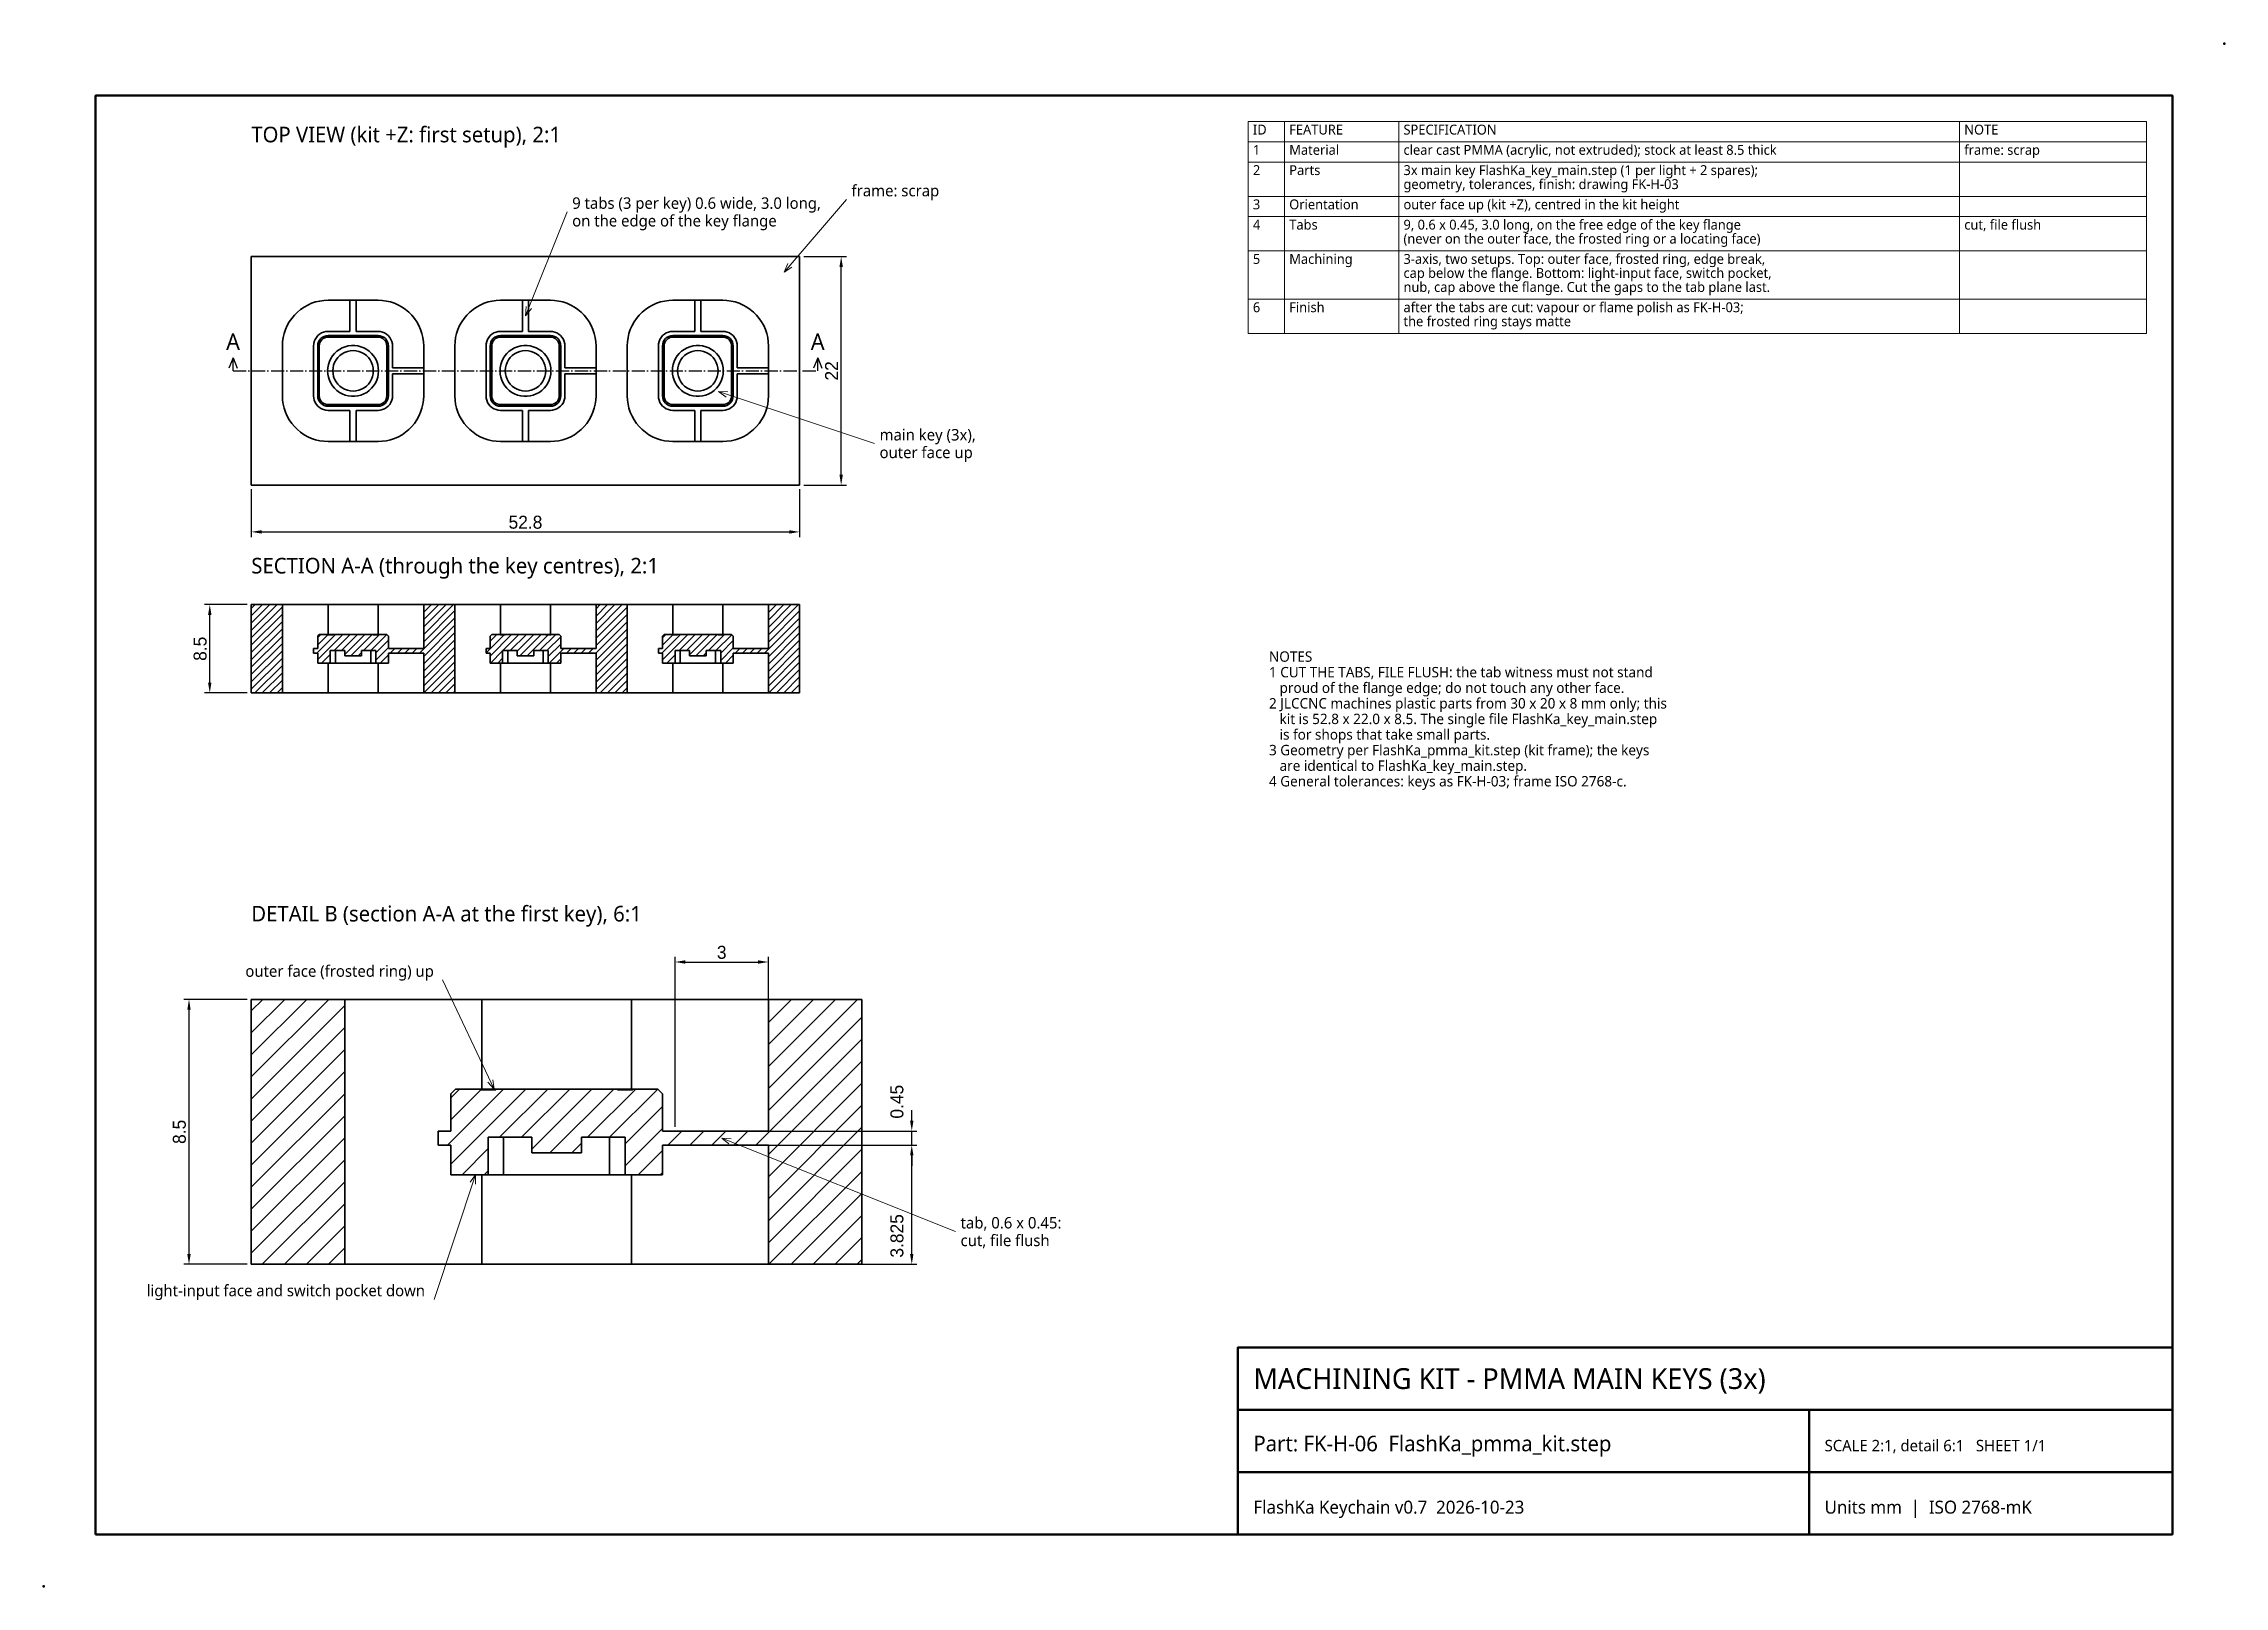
# Model space of a CAD drawing. Header units: millimetres. Extents: x 0 to 420, y 0 to 297.
import ezdxf

# ---------------------------------------------------------------- set-up
doc = ezdxf.new("R2010")
doc.units = ezdxf.units.MM
doc.linetypes.add('DASHDOT', pattern=[3.556, 2.54, -0.508, 0, -0.508])
for name, color, linetype, lineweight in [('BORDER', 7, 'Continuous', 50), ('CUTLINE', 1, 'DASHDOT', 25), ('DIM', 5, 'Continuous', 13), ('HATCH', 8, 'Continuous', 9), ('TABLE', 7, 'Continuous', 18), ('TEXT', 7, 'Continuous', 18), ('VISIBLE', 7, 'Continuous', 35)]:
    doc.layers.add(name, color=color, linetype=linetype, lineweight=lineweight)
doc.styles.add('OpenSans', font='OpenSans-Regular.ttf')
doc.dimstyles.new('FK', dxfattribs={"dimtxt": 2.5, "dimasz": 2, "dimexe": 1, "dimexo": 0.8, "dimgap": 0.6, "dimtad": 1, "dimdec": 3, "dimlfac": 0.5, "dimdsep": 46, "dimcen": 2.5, "dimclrd": 5, "dimclre": 5, "dimclrt": 7, "dimazin": 3, "dimtfac": 1, "dimtmove": 0, "dimatfit": 3})
doc.dimstyles.new('FK6', dxfattribs={"dimtxt": 2.5, "dimasz": 2, "dimexe": 1, "dimexo": 0.8, "dimgap": 0.6, "dimtad": 1, "dimdec": 3, "dimlfac": 0.166667, "dimdsep": 46, "dimcen": 2.5, "dimclrd": 5, "dimclre": 5, "dimclrt": 7, "dimazin": 3, "dimtfac": 1, "dimtmove": 0, "dimatfit": 3})

msp = doc.modelspace()

# ---------------------------------------------------------------- texts
at = {"layer": 'TEXT', "style": 'OpenSans'}
for s, height, p in [('ID', 1.9, (232.9, 279.5)), ('FEATURE', 1.9, (239.9, 279.5)), ('SPECIFICATION', 1.9, (261.9, 279.5)), ('NOTE', 1.9, (369.9, 279.5)), ('TOP VIEW (kit +Z: first setup), 2:1', 3, (40, 278)), ('1', 1.9, (232.9, 275.6)), ('Material', 1.9, (239.9, 275.6)), ('clear cast PMMA (acrylic, not extruded); stock at least 8.5 thick', 1.9, (261.9, 275.6)), ('frame: scrap', 1.9, (369.9, 275.6)), ('2', 1.9, (232.9, 271.7)), ('Parts', 1.9, (239.9, 271.7)), ('3x main key FlashKa_key_main.step (1 per light + 2 spares);', 1.9, (261.9, 271.7)), ('frame: scrap', 2.2, (155.6, 267.6)), ('geometry, tolerances, finish: drawing FK-H-03', 1.9, (261.9, 269)), ('9 tabs (3 per key) 0.6 wide, 3.0 long,', 2.2, (101.8, 265.2)), ('3', 1.9, (232.9, 265.1)), ('Orientation', 1.9, (239.9, 265.1)), ('outer face up (kit +Z), centred in the kit height', 1.9, (261.9, 265.1)), ('on the edge of the key flange', 2.2, (101.8, 261.8)), ('4', 1.9, (232.9, 261.2)), ('Tabs', 1.9, (239.9, 261.2)), ('(never on the outer face, the frosted ring or a locating face)', 1.9, (261.9, 258.5)), ('9, 0.6 x 0.45, 3.0 long, on the free edge of the key flange', 1.9, (261.9, 261.2)), ('cut, file flush', 1.9, (369.9, 261.2)), ('5', 1.9, (232.9, 254.6)), ('Machining', 1.9, (239.9, 254.6)), ('3-axis, two setups. Top: outer face, frosted ring, edge break,', 1.9, (261.9, 254.6)), ('cap below the flange. Bottom: light-input face, switch pocket,', 1.9, (261.9, 251.9)), ('nub, cap above the flange. Cut the gaps to the tab plane last.', 1.9, (261.9, 249.2)), ('6', 1.9, (232.9, 245.3)), ('Finish', 1.9, (239.9, 245.3)), ('the frosted ring stays matte', 1.9, (261.9, 242.6)), ('after the tabs are cut: vapour or flame polish as FK-H-03;', 1.9, (261.9, 245.3)), ('A', 3.2, (35.1497, 238.036)), ('A', 3.2, (147.7497, 238.036)), ('main key (3x),', 2.2, (161, 220.6)), ('outer face up', 2.2, (161, 217.2)), ('SECTION A-A (through the key centres), 2:1', 3, (40, 195)), ('1 CUT THE TABS, FILE FLUSH: the tab witness must not stand', 2, (236, 175)), ('NOTES', 2, (236, 178)), ('   proud of the flange edge; do not touch any other face.', 2, (236, 172)), ('2 JLCCNC machines plastic parts from 30 x 20 x 8 mm only; this', 2, (236, 169)), ('   kit is 52.8 x 22.0 x 8.5. The single file FlashKa_key_main.step', 2, (236, 166)), ('   is for shops that take small parts.', 2, (236, 163)), ('3 Geometry per FlashKa_pmma_kit.step (kit frame); the keys', 2, (236, 160)), ('4 General tolerances: keys as FK-H-03; frame ISO 2768-c.', 2, (236, 154)), ('   are identical to FlashKa_key_main.step.', 2, (236, 157)), ('DETAIL B (section A-A at the first key), 6:1', 3, (40, 128)), ('outer face (frosted ring) up', 2.2, (38.8539, 117.35)), ('tab, 0.6 x 0.45:', 2.2, (176.6, 68.9)), ('cut, file flush', 2.2, (176.6, 65.5)), ('light-input face and switch pocket down', 2.2, (19.838, 55.85)), ('MACHINING KIT - PMMA MAIN KEYS (3x)', 4, (233, 38)), ('Part: FK-H-06  FlashKa_pmma_kit.step', 3, (233, 26)), ('SCALE 2:1, detail 6:1   SHEET 1/1', 2.2, (343, 26)), ('FlashKa Keychain v0.7  2026-10-23', 2.5, (233, 14)), ('Units mm  |  ISO 2768-mK', 2.5, (343, 14))]:
    msp.add_text(s, height=height, dxfattribs=at).set_placement(p)

# ---------------------------------------------------------------- dimensions: what is measured, and where the dimension line sits
at = {"layer": 'DIM'}
for base, p1, p2, dimstyle in [((153.6, 212), (145.6, 212), (145.6, 256), 'FK'), ((32, 172), (40, 172), (40, 189), 'FK'), ((28, 62), (40, 62), (40, 113), 'FK6')]:
    msp.add_linear_dim(base=base, p1=p1, p2=p2, angle=90, dimstyle=dimstyle, dxfattribs=at).render()
for base, p1, p2, dimstyle in [((40, 203), (40, 212), (145.6, 212), 'FK'), ((121.6, 120.2), (121.6, 87.65), (139.6, 87.65), 'FK6')]:
    msp.add_linear_dim(base=base, p1=p1, p2=p2, dimstyle=dimstyle, dxfattribs=at).render()
for base, p1, p2, location in [((167.2, 84.95), (124, 84.95), (124, 87.65), (164.35, 93.3)), ((167.2, 62), (124, 62), (124, 84.95), (164.35, 67.475))]:
    msp.add_linear_dim(base=base, p1=p1, p2=p2, angle=90, location=location, dimstyle='FK6', override={"dimtmove": 2}, dxfattribs=at).render()

# ---------------------------------------------------------------- linework, layer by layer
at = {"layer": 'BORDER'}
for p, q in [((230, 34), (410, 34)), ((340, 10), (340, 34)), ((230, 22), (410, 22))]:
    msp.add_line(p, q, dxfattribs=at)
for points in [[(10, 10), (410, 10), (410, 287), (10, 287)], [(230, 10), (410, 10), (410, 46), (230, 46)]]:
    msp.add_lwpolyline(points, close=True, dxfattribs=at)
for p in [(420, 297), (0, 0)]:
    msp.add_point(p, dxfattribs=at)
at = {"layer": 'CUTLINE'}
for p, q in [((36.5, 236.5), (35.7, 234.5)), ((36.5, 234), (36.5, 236.5)), ((36.5, 236.5), (37.3, 234.5)), ((149.1, 236.5), (148.3, 234.5)), ((149.1, 234), (149.1, 236.5)), ((149.1, 236.5), (149.9, 234.5)), ((36.5, 234), (149.1, 234))]:
    msp.add_line(p, q, dxfattribs=at)
at = {"layer": 'DIM'}
for p, q in [((92.8, 244.6), (100.8, 264.6)), ((142.6, 253), (154.6, 267)), ((142.6, 253), (143.3152, 254.6518)), ((142.6, 253), (144.123, 253.9594)), ((92.8, 244.6), (92.9448, 246.3942)), ((92.8, 244.6), (93.9325, 245.9991)), ((130, 230), (160, 220)), ((130, 230), (131.4631, 228.9516)), ((130, 230), (131.7996, 229.9609)), ((86.8, 95.75), (76.8, 116.75)), ((86.8, 95.75), (85.5804, 97.0739)), ((86.8, 95.75), (86.5409, 97.5313)), ((130.6, 86.3), (175.6, 68.3)), ((130.6, 86.3), (131.9991, 85.1675)), ((130.6, 86.3), (132.3942, 86.1552)), ((83.2, 79.25), (75.2, 55.25)), ((83.2, 79.25), (82.1516, 77.7869)), ((83.2, 79.25), (83.1609, 77.4504))]:
    msp.add_line(p, q, dxfattribs=at)
at = {"layer": 'HATCH'}
for p, q in [((40, 184.0208), (44.9792, 189)), ((40, 185.435), (43.565, 189)), ((40, 186.8492), (42.1508, 189)), ((40, 188.2635), (40.7365, 189)), ((73.2, 183.2797), (78.9203, 189)), ((73.2, 184.6939), (77.5061, 189)), ((73.2, 186.1081), (76.0919, 189)), ((73.2, 187.5223), (74.6777, 189)), ((73.2, 188.9365), (73.2635, 189)), ((106.4, 183.9528), (111.4472, 189)), ((106.4, 185.367), (110.033, 189)), ((106.4, 186.7812), (108.6188, 189)), ((106.4, 188.1954), (107.2046, 189)), ((139.6, 183.2117), (145.3883, 189)), ((139.6, 184.6259), (143.9741, 189)), ((139.6, 186.0401), (142.5599, 189)), ((139.6, 187.4543), (141.1457, 189)), ((139.6, 188.8685), (139.7315, 189)), ((40, 182.6066), (46, 188.6066)), ((40, 181.1924), (46, 187.1924)), ((40, 179.7782), (46, 185.7782)), ((72.3987, 179.65), (79.2, 186.4513)), ((73.2, 181.8655), (79.2, 187.8655)), ((73.2, 179.037), (79.2, 185.037)), ((106.3399, 179.65), (112.4, 185.7101)), ((106.4, 182.5386), (112.4, 188.5386)), ((106.4, 181.1244), (112.4, 187.1244)), ((138.8668, 179.65), (145.6, 186.3832)), ((139.6, 181.7974), (145.6, 187.7974)), ((139.6, 178.969), (145.6, 184.969)), ((40, 178.364), (46, 184.364)), ((40, 176.9497), (46, 182.9497)), ((40, 175.5355), (46, 181.5355)), ((52.5997, 179.65), (56.1997, 183.25)), ((52.8, 178.436), (57.614, 183.25)), ((52.8, 182.6787), (53.3713, 183.25)), ((52.8, 181.2645), (54.7255, 183.19)), ((55.9282, 180.15), (59.0282, 183.25)), ((57.3424, 180.15), (60.4424, 183.25)), ((58, 179.3934), (61.8566, 183.25)), ((59.1708, 179.15), (63.2708, 183.25)), ((61.585, 180.15), (64.685, 183.25)), ((62.9992, 180.15), (66.0992, 183.25)), ((64, 179.7365), (66.4, 182.1365)), ((64, 178.3223), (66.4, 180.7223)), ((73.2, 177.6228), (79.2, 183.6228)), ((73.2, 176.2086), (79.2, 182.2086)), ((73.2, 174.7944), (79.2, 180.7944)), ((85.2, 179.7233), (88.6667, 183.19)), ((86, 179.1091), (90.1409, 183.25)), ((86, 181.9376), (87.3124, 183.25)), ((88.4551, 180.15), (91.5551, 183.25)), ((89.8693, 180.15), (92.9693, 183.25)), ((91.2, 180.0665), (94.3835, 183.25)), ((91.6977, 179.15), (95.7977, 183.25)), ((93.1119, 179.15), (97.1519, 183.19)), ((95.5262, 180.15), (98.6262, 183.25)), ((96.9404, 180.15), (99.6, 182.8096)), ((97.2, 178.9954), (99.6, 181.3954)), ((106.4, 178.2959), (112.4, 184.2959)), ((106.4, 176.8817), (112.4, 182.8817)), ((106.4, 175.4675), (112.4, 181.4675)), ((119.0678, 179.65), (122.6678, 183.25)), ((119.2, 178.368), (124.082, 183.25)), ((119.2, 182.6106), (119.8394, 183.25)), ((119.2, 181.1964), (121.1936, 183.19)), ((122.3962, 180.15), (125.4962, 183.25)), ((123.8104, 180.15), (126.9104, 183.25)), ((124.4, 179.3254), (128.3246, 183.25)), ((125.6389, 179.15), (129.7389, 183.25)), ((128.0531, 180.15), (131.1531, 183.25)), ((129.4673, 180.15), (132.5336, 183.2164)), ((130.4, 179.6685), (132.8, 182.0685)), ((130.4, 178.2543), (132.8, 180.6543)), ((139.6, 177.5548), (145.6, 183.5548)), ((139.6, 176.1406), (145.6, 182.1406)), ((139.6, 174.7264), (145.6, 180.7264)), ((40, 174.1213), (46, 180.1213)), ((40, 172.7071), (46, 178.7071)), ((40.7071, 172), (46, 177.2929)), ((52, 180.4645), (52.0855, 180.55)), ((53.5282, 177.75), (55.2, 179.4218)), ((54.9424, 177.75), (55.2, 178.0076)), ((60.585, 179.15), (61.2, 179.765)), ((64.8419, 177.75), (66.4, 179.3081)), ((66.2561, 177.75), (66.4, 177.8939)), ((66.7419, 179.65), (67.6419, 180.55)), ((68.1561, 179.65), (69.0561, 180.55)), ((69.5703, 179.65), (70.4703, 180.55)), ((70.9845, 179.65), (71.8845, 180.55)), ((73.2, 173.3802), (79.2, 179.3802)), ((73.234, 172), (79.2, 177.966)), ((74.6482, 172), (79.2, 176.5518)), ((86.0551, 177.75), (88.4, 180.0949)), ((87.4693, 177.75), (88.4, 178.6807)), ((97.3688, 177.75), (100.1688, 180.55)), ((98.783, 177.75), (99.6, 178.567)), ((100.683, 179.65), (101.583, 180.55)), ((102.0972, 179.65), (102.9972, 180.55)), ((103.5114, 179.65), (104.4114, 180.55)), ((104.9256, 179.65), (105.8256, 180.55)), ((106.4, 174.0533), (112.4, 180.0533)), ((106.4, 172.6391), (112.4, 178.6391)), ((107.1751, 172), (112.4, 177.2249)), ((118.4, 180.3964), (118.5536, 180.55)), ((119.9962, 177.75), (121.6, 179.3538)), ((121.4104, 177.75), (121.6, 177.9396)), ((127.0531, 179.15), (127.6, 179.6969)), ((131.3099, 177.75), (132.8, 179.2401)), ((132.7241, 177.75), (132.8, 177.8259)), ((133.2099, 179.65), (134.1099, 180.55)), ((134.6241, 179.65), (135.5241, 180.55)), ((136.0383, 179.65), (136.9383, 180.55)), ((137.4526, 179.65), (138.3526, 180.55)), ((139.6, 173.3122), (145.6, 179.3122)), ((139.7021, 172), (145.6, 177.8979)), ((141.1163, 172), (145.6, 176.4837)), ((42.1213, 172), (46, 175.8787)), ((43.5355, 172), (46, 174.4645)), ((44.9497, 172), (46, 173.0503)), ((76.0624, 172), (79.2, 175.1376)), ((77.4767, 172), (79.2, 173.7233)), ((78.8909, 172), (79.2, 172.3091)), ((108.5894, 172), (112.4, 175.8106)), ((110.0036, 172), (112.4, 174.3964)), ((111.4178, 172), (112.4, 172.9822)), ((142.5305, 172), (145.6, 175.0695)), ((143.9447, 172), (145.6, 173.6553)), ((145.3589, 172), (145.6, 172.2411)), ((40, 98.0624), (54.9376, 113)), ((40, 102.3051), (50.6949, 113)), ((40, 106.5477), (46.4523, 113)), ((40, 110.7904), (42.2096, 113)), ((40, 93.8198), (58, 111.8198)), ((139.6, 95.8391), (156.7609, 113)), ((139.6, 100.0817), (152.5183, 113)), ((139.6, 104.3244), (148.2756, 113)), ((139.6, 108.567), (144.033, 113)), ((139.6, 112.8096), (139.7904, 113)), ((139.6, 91.5964), (157.6, 109.5964)), ((40, 89.5772), (58, 107.5772)), ((137.1962, 84.95), (157.6, 105.3538)), ((40, 85.3345), (58, 103.3345)), ((139.6, 83.1111), (157.6, 101.1111)), ((40, 81.0919), (58, 99.0919)), ((139.6, 78.8685), (157.6, 96.8685)), ((40, 76.8492), (58, 94.8492)), ((77.7992, 84.95), (88.5992, 95.75)), ((78.4, 81.3081), (92.8419, 95.75)), ((78.4, 94.036), (80.114, 95.75)), ((78.4, 89.7934), (84.1766, 95.57)), ((87.7845, 86.45), (97.0845, 95.75)), ((92.0272, 86.45), (101.3272, 95.75)), ((94, 84.1802), (105.5698, 95.75)), ((97.5124, 83.45), (109.8124, 95.75)), ((104.7551, 86.45), (114.0551, 95.75)), ((108.9977, 86.45), (118.2977, 95.75)), ((112, 85.2096), (119.2, 92.4096)), ((139.6, 74.6259), (157.6, 92.6259)), ((40, 72.6066), (58, 90.6066)), ((139.6, 70.3832), (157.6, 88.3832)), ((40, 68.364), (58, 86.364)), ((76, 87.3934), (76.2566, 87.65)), ((80.5845, 79.25), (85.6, 84.2655)), ((101.7551, 83.45), (103.6, 85.2949)), ((112, 80.967), (119.2, 88.167)), ((120.2256, 84.95), (122.9256, 87.65)), ((124.4683, 84.95), (127.1683, 87.65)), ((128.7109, 84.95), (131.4109, 87.65)), ((132.9536, 84.95), (135.6536, 87.65)), ((139.6, 66.1406), (157.6, 84.1406)), ((40, 64.1213), (58, 82.1213)), ((84.8272, 79.25), (85.6, 80.0228)), ((114.5256, 79.25), (119.2, 83.9244)), ((139.7021, 62), (157.6, 79.8979)), ((42.1213, 62), (58, 77.8787)), ((118.7683, 79.25), (119.2, 79.6817)), ((143.9447, 62), (157.6, 75.6553)), ((46.364, 62), (58, 73.636)), ((148.1873, 62), (157.6, 71.4127)), ((50.6066, 62), (58, 69.3934)), ((54.8492, 62), (58, 65.1508)), ((152.43, 62), (157.6, 67.17)), ((156.6726, 62), (157.6, 62.9274))]:
    msp.add_line(p, q, dxfattribs=at)
at = {"layer": 'TABLE'}
for p, q in [((232, 282), (405, 282)), ((232, 282), (232, 241.2)), ((239, 282), (239, 241.2)), ((261, 282), (261, 241.2)), ((369, 282), (369, 241.2)), ((405, 282), (405, 241.2)), ((232, 278.1), (405, 278.1)), ((232, 274.2), (405, 274.2)), ((232, 267.6), (405, 267.6)), ((232, 263.7), (405, 263.7)), ((232, 257.1), (405, 257.1)), ((232, 247.8), (405, 247.8)), ((232, 241.2), (405, 241.2))]:
    msp.add_line(p, q, dxfattribs=at)
at = {"layer": 'VISIBLE'}
for points in [[(40, 212), (40, 256)], [(40, 256), (145.6, 256)], [(145.6, 212), (145.6, 256)], [(54.8, 247.6), (53.988, 247.5625), (53.183, 247.4502), (52.3918, 247.2641), (51.6211, 247.0058), (50.8775, 246.6774), (50.1674, 246.2819), (49.4968, 245.8226), (48.8715, 245.3033), (48.2967, 244.7285), (47.7774, 244.1032), (47.3181, 243.4326), (46.9226, 242.7225), (46.5942, 241.9789), (46.3359, 241.2082), (46.1498, 240.417), (46.0375, 239.612), (46, 238.8)], [(64.4, 247.6), (54.8, 247.6)], [(59, 241.6), (59, 247.6)], [(60.2, 241.6), (60.2, 247.6)], [(73.2, 238.8), (73.1625, 239.612), (73.0502, 240.417), (72.8641, 241.2082), (72.6058, 241.9789), (72.2774, 242.7225), (71.8819, 243.4326), (71.4226, 244.1032), (70.9033, 244.7285), (70.3285, 245.3033), (69.7032, 245.8226), (69.0326, 246.2819), (68.3225, 246.6774), (67.5789, 247.0058), (66.8082, 247.2641), (66.017, 247.4502), (65.212, 247.5625), (64.4, 247.6)], [(88, 247.6), (87.188, 247.5625), (86.383, 247.4502), (85.5918, 247.2641), (84.8211, 247.0058), (84.0775, 246.6774), (83.3674, 246.2819), (82.6968, 245.8226), (82.0715, 245.3033), (81.4967, 244.7285), (80.9774, 244.1032), (80.5181, 243.4326), (80.1226, 242.7225), (79.7942, 241.9789), (79.5359, 241.2082), (79.3498, 240.417), (79.2375, 239.612), (79.2, 238.8)], [(97.6, 247.6), (88, 247.6)], [(92.2, 241.6), (92.2, 247.6)], [(93.4, 241.6), (93.4, 247.6)], [(106.4, 238.8), (106.3625, 239.612), (106.2502, 240.417), (106.0641, 241.2082), (105.8058, 241.9789), (105.4774, 242.7225), (105.0819, 243.4326), (104.6226, 244.1032), (104.1033, 244.7285), (103.5285, 245.3033), (102.9032, 245.8226), (102.2326, 246.2819), (101.5225, 246.6774), (100.7789, 247.0058), (100.0082, 247.2641), (99.217, 247.4502), (98.412, 247.5625), (97.6, 247.6)], [(121.2, 247.6), (120.388, 247.5625), (119.583, 247.4502), (118.7918, 247.2641), (118.0211, 247.0058), (117.2775, 246.6774), (116.5674, 246.2819), (115.8968, 245.8226), (115.2715, 245.3033), (114.6967, 244.7285), (114.1774, 244.1032), (113.7181, 243.4326), (113.3226, 242.7225), (112.9942, 241.9789), (112.7359, 241.2082), (112.5498, 240.417), (112.4375, 239.612), (112.4, 238.8)], [(130.8, 247.6), (121.2, 247.6)], [(125.4, 241.6), (125.4, 247.6)], [(126.6, 241.6), (126.6, 247.6)], [(139.6, 238.8), (139.5625, 239.612), (139.4502, 240.417), (139.2641, 241.2082), (139.0058, 241.9789), (138.6774, 242.7225), (138.2819, 243.4326), (137.8226, 244.1032), (137.3033, 244.7285), (136.7285, 245.3033), (136.1032, 245.8226), (135.4326, 246.2819), (134.7225, 246.6774), (133.9789, 247.0058), (133.2082, 247.2641), (132.417, 247.4502), (131.612, 247.5625), (130.8, 247.6)], [(52, 238.8), (52.0345, 239.238), (52.137, 239.6652), (52.3052, 240.0712), (52.5348, 240.4458), (52.8201, 240.7799), (53.1542, 241.0652), (53.5288, 241.2948), (53.9348, 241.463), (54.362, 241.5655), (54.8, 241.6)], [(54.8, 240.8), (54.4098, 240.7616), (54.0346, 240.6478), (53.6889, 240.4629), (53.3858, 240.2142), (53.1371, 239.9111), (52.9522, 239.5654), (52.8384, 239.1902), (52.8, 238.8)], [(54.8, 240.5), (54.4683, 240.4673), (54.1494, 240.3706), (53.8555, 240.2135), (53.5979, 240.0021), (53.3865, 239.7445), (53.2294, 239.4506), (53.1327, 239.1317), (53.1, 238.8)], [(54.8, 241.6), (59, 241.6)], [(64.4, 240.8), (54.8, 240.8)], [(54.8, 240.8), (54.8, 240.5)], [(64.4, 240.5), (54.8, 240.5)], [(60.2, 241.6), (64.4, 241.6)], [(67.2, 238.8), (67.1655, 239.238), (67.063, 239.6652), (66.8948, 240.0712), (66.6652, 240.4458), (66.3799, 240.7799), (66.0458, 241.0652), (65.6712, 241.2948), (65.2652, 241.463), (64.838, 241.5655), (64.4, 241.6)], [(66.4, 238.8), (66.3616, 239.1902), (66.2478, 239.5654), (66.0629, 239.9111), (65.8142, 240.2142), (65.5111, 240.4629), (65.1654, 240.6478), (64.7902, 240.7616), (64.4, 240.8)], [(64.4, 240.8), (64.4, 240.5)], [(66.1, 238.8), (66.0673, 239.1317), (65.9706, 239.4506), (65.8135, 239.7445), (65.6021, 240.0021), (65.3445, 240.2135), (65.0506, 240.3706), (64.7317, 240.4673), (64.4, 240.5)], [(85.2, 238.8), (85.2345, 239.238), (85.337, 239.6652), (85.5052, 240.0712), (85.7348, 240.4458), (86.0201, 240.7799), (86.3542, 241.0652), (86.7288, 241.2948), (87.1348, 241.463), (87.562, 241.5655), (88, 241.6)], [(88, 240.8), (87.6098, 240.7616), (87.2346, 240.6478), (86.8889, 240.4629), (86.5858, 240.2142), (86.3371, 239.9111), (86.1522, 239.5654), (86.0384, 239.1902), (86, 238.8)], [(88, 240.5), (87.6683, 240.4673), (87.3494, 240.3706), (87.0555, 240.2135), (86.7979, 240.0021), (86.5865, 239.7445), (86.4294, 239.4506), (86.3327, 239.1317), (86.3, 238.8)], [(88, 241.6), (92.2, 241.6)], [(97.6, 240.8), (88, 240.8)], [(88, 240.8), (88, 240.5)], [(97.6, 240.5), (88, 240.5)], [(93.4, 241.6), (97.6, 241.6)], [(100.4, 238.8), (100.3655, 239.238), (100.263, 239.6652), (100.0948, 240.0712), (99.8652, 240.4458), (99.5799, 240.7799), (99.2458, 241.0652), (98.8712, 241.2948), (98.4652, 241.463), (98.038, 241.5655), (97.6, 241.6)], [(99.6, 238.8), (99.5616, 239.1902), (99.4478, 239.5654), (99.2629, 239.9111), (99.0142, 240.2142), (98.7111, 240.4629), (98.3654, 240.6478), (97.9902, 240.7616), (97.6, 240.8)], [(97.6, 240.8), (97.6, 240.5)], [(99.3, 238.8), (99.2673, 239.1317), (99.1706, 239.4506), (99.0135, 239.7445), (98.8021, 240.0021), (98.5445, 240.2135), (98.2506, 240.3706), (97.9317, 240.4673), (97.6, 240.5)], [(118.4, 238.8), (118.4345, 239.238), (118.537, 239.6652), (118.7052, 240.0712), (118.9348, 240.4458), (119.2201, 240.7799), (119.5542, 241.0652), (119.9288, 241.2948), (120.3348, 241.463), (120.762, 241.5655), (121.2, 241.6)], [(121.2, 240.8), (120.8098, 240.7616), (120.4346, 240.6478), (120.0889, 240.4629), (119.7858, 240.2142), (119.5371, 239.9111), (119.3522, 239.5654), (119.2384, 239.1902), (119.2, 238.8)], [(121.2, 240.5), (120.8683, 240.4673), (120.5494, 240.3706), (120.2555, 240.2135), (119.9979, 240.0021), (119.7865, 239.7445), (119.6294, 239.4506), (119.5327, 239.1317), (119.5, 238.8)], [(121.2, 241.6), (125.4, 241.6)], [(130.8, 240.8), (121.2, 240.8)], [(121.2, 240.8), (121.2, 240.5)], [(130.8, 240.5), (121.2, 240.5)], [(126.6, 241.6), (130.8, 241.6)], [(133.6, 238.8), (133.5655, 239.238), (133.463, 239.6652), (133.2948, 240.0712), (133.0652, 240.4458), (132.7799, 240.7799), (132.4458, 241.0652), (132.0712, 241.2948), (131.6652, 241.463), (131.238, 241.5655), (130.8, 241.6)], [(132.8, 238.8), (132.7616, 239.1902), (132.6478, 239.5654), (132.4629, 239.9111), (132.2142, 240.2142), (131.9111, 240.4629), (131.5654, 240.6478), (131.1902, 240.7616), (130.8, 240.8)], [(130.8, 240.8), (130.8, 240.5)], [(132.5, 238.8), (132.4673, 239.1317), (132.3706, 239.4506), (132.2135, 239.7445), (132.0021, 240.0021), (131.7445, 240.2135), (131.4506, 240.3706), (131.1317, 240.4673), (130.8, 240.5)], [(46, 229.2), (46, 238.8)], [(52, 238.8), (52, 229.2)], [(52.8, 238.8), (52.8, 229.2)], [(52.8, 238.8), (53.1, 238.8)], [(53.1, 238.8), (53.1, 229.2)], [(64.5, 234), (64.4614, 234.6141), (64.3461, 235.2186), (64.1559, 235.8038), (63.8939, 236.3606), (63.5642, 236.8801), (63.1719, 237.3543), (62.7234, 237.7755), (62.2256, 238.1372), (61.6863, 238.4337), (61.1142, 238.6602), (60.5182, 238.8132), (59.9077, 238.8903), (59.2923, 238.8903), (58.6818, 238.8132), (58.0858, 238.6602), (57.5137, 238.4337), (56.9744, 238.1372), (56.4766, 237.7755), (56.0281, 237.3543), (55.6358, 236.8801), (55.3061, 236.3606), (55.0441, 235.8038), (54.8539, 235.2186), (54.7386, 234.6141), (54.7, 234), (54.7386, 233.3859), (54.8539, 232.7814), (55.0441, 232.1962), (55.3061, 231.6394), (55.6358, 231.1199), (56.0281, 230.6457), (56.4766, 230.2245), (56.9744, 229.8628), (57.5137, 229.5663), (58.0858, 229.3398), (58.6818, 229.1868), (59.2923, 229.1097), (59.9077, 229.1097), (60.5182, 229.1868), (61.1142, 229.3398), (61.6863, 229.5663), (62.2256, 229.8628), (62.7234, 230.2245), (63.1719, 230.6457), (63.5642, 231.1199), (63.8939, 231.6394), (64.1559, 232.1962), (64.3461, 232.7814), (64.4614, 233.3859), (64.5, 234)], [(63.5, 234), (63.4603, 234.555), (63.342, 235.0988), (63.1476, 235.6201), (62.8809, 236.1085), (62.5474, 236.554), (62.154, 236.9474), (61.7085, 237.2809), (61.2201, 237.5476), (60.6988, 237.742), (60.155, 237.8603), (59.6, 237.9), (59.045, 237.8603), (58.5012, 237.742), (57.9799, 237.5476), (57.4915, 237.2809), (57.046, 236.9474), (56.6526, 236.554), (56.3191, 236.1085), (56.0524, 235.6201), (55.858, 235.0988), (55.7397, 234.555), (55.7, 234), (55.7397, 233.445), (55.858, 232.9012), (56.0524, 232.3799), (56.3191, 231.8915), (56.6526, 231.446), (57.046, 231.0526), (57.4915, 230.7191), (57.9799, 230.4524), (58.5012, 230.258), (59.045, 230.1397), (59.6, 230.1), (60.155, 230.1397), (60.6988, 230.258), (61.2201, 230.4524), (61.7085, 230.7191), (62.154, 231.0526), (62.5474, 231.446), (62.8809, 231.8915), (63.1476, 232.3799), (63.342, 232.9012), (63.4603, 233.445), (63.5, 234)], [(66.1, 229.2), (66.1, 238.8)], [(66.4, 238.8), (66.1, 238.8)], [(66.4, 229.2), (66.4, 238.8)], [(67.2, 238.8), (67.2, 234.6)], [(73.2, 229.2), (73.2, 238.8)], [(79.2, 229.2), (79.2, 238.8)], [(85.2, 238.8), (85.2, 229.2)], [(86, 238.8), (86, 229.2)], [(86, 238.8), (86.3, 238.8)], [(86.3, 238.8), (86.3, 229.2)], [(97.7, 234), (97.6614, 234.6141), (97.5461, 235.2186), (97.3559, 235.8038), (97.0939, 236.3606), (96.7642, 236.8801), (96.3719, 237.3543), (95.9234, 237.7755), (95.4256, 238.1372), (94.8863, 238.4337), (94.3142, 238.6602), (93.7182, 238.8132), (93.1077, 238.8903), (92.4923, 238.8903), (91.8818, 238.8132), (91.2858, 238.6602), (90.7137, 238.4337), (90.1744, 238.1372), (89.6766, 237.7755), (89.2281, 237.3543), (88.8358, 236.8801), (88.5061, 236.3606), (88.2441, 235.8038), (88.0539, 235.2186), (87.9386, 234.6141), (87.9, 234), (87.9386, 233.3859), (88.0539, 232.7814), (88.2441, 232.1962), (88.5061, 231.6394), (88.8358, 231.1199), (89.2281, 230.6457), (89.6766, 230.2245), (90.1744, 229.8628), (90.7137, 229.5663), (91.2858, 229.3398), (91.8818, 229.1868), (92.4923, 229.1097), (93.1077, 229.1097), (93.7182, 229.1868), (94.3142, 229.3398), (94.8863, 229.5663), (95.4256, 229.8628), (95.9234, 230.2245), (96.3719, 230.6457), (96.7642, 231.1199), (97.0939, 231.6394), (97.3559, 232.1962), (97.5461, 232.7814), (97.6614, 233.3859), (97.7, 234)], [(96.7, 234), (96.6603, 234.555), (96.542, 235.0988), (96.3476, 235.6201), (96.0809, 236.1085), (95.7474, 236.554), (95.354, 236.9474), (94.9085, 237.2809), (94.4201, 237.5476), (93.8988, 237.742), (93.355, 237.8603), (92.8, 237.9), (92.245, 237.8603), (91.7012, 237.742), (91.1799, 237.5476), (90.6915, 237.2809), (90.246, 236.9474), (89.8526, 236.554), (89.5191, 236.1085), (89.2524, 235.6201), (89.058, 235.0988), (88.9397, 234.555), (88.9, 234), (88.9397, 233.445), (89.058, 232.9012), (89.2524, 232.3799), (89.5191, 231.8915), (89.8526, 231.446), (90.246, 231.0526), (90.6915, 230.7191), (91.1799, 230.4524), (91.7012, 230.258), (92.245, 230.1397), (92.8, 230.1), (93.355, 230.1397), (93.8988, 230.258), (94.4201, 230.4524), (94.9085, 230.7191), (95.354, 231.0526), (95.7474, 231.446), (96.0809, 231.8915), (96.3476, 232.3799), (96.542, 232.9012), (96.6603, 233.445), (96.7, 234)], [(99.3, 229.2), (99.3, 238.8)], [(99.6, 238.8), (99.3, 238.8)], [(99.6, 229.2), (99.6, 238.8)], [(100.4, 238.8), (100.4, 234.6)], [(106.4, 229.2), (106.4, 238.8)], [(112.4, 229.2), (112.4, 238.8)], [(118.4, 238.8), (118.4, 229.2)], [(119.2, 238.8), (119.2, 229.2)], [(119.2, 238.8), (119.5, 238.8)], [(119.5, 238.8), (119.5, 229.2)], [(130.9, 234), (130.8614, 234.6141), (130.7461, 235.2186), (130.5559, 235.8038), (130.2939, 236.3606), (129.9642, 236.8801), (129.5719, 237.3543), (129.1234, 237.7755), (128.6256, 238.1372), (128.0863, 238.4337), (127.5142, 238.6602), (126.9182, 238.8132), (126.3077, 238.8903), (125.6923, 238.8903), (125.0818, 238.8132), (124.4858, 238.6602), (123.9137, 238.4337), (123.3744, 238.1372), (122.8766, 237.7755), (122.4281, 237.3543), (122.0358, 236.8801), (121.7061, 236.3606), (121.4441, 235.8038), (121.2539, 235.2186), (121.1386, 234.6141), (121.1, 234), (121.1386, 233.3859), (121.2539, 232.7814), (121.4441, 232.1962), (121.7061, 231.6394), (122.0358, 231.1199), (122.4281, 230.6457), (122.8766, 230.2245), (123.3744, 229.8628), (123.9137, 229.5663), (124.4858, 229.3398), (125.0818, 229.1868), (125.6923, 229.1097), (126.3077, 229.1097), (126.9182, 229.1868), (127.5142, 229.3398), (128.0863, 229.5663), (128.6256, 229.8628), (129.1234, 230.2245), (129.5719, 230.6457), (129.9642, 231.1199), (130.2939, 231.6394), (130.5559, 232.1962), (130.7461, 232.7814), (130.8614, 233.3859), (130.9, 234)], [(129.9, 234), (129.8603, 234.555), (129.742, 235.0988), (129.5476, 235.6201), (129.2809, 236.1085), (128.9474, 236.554), (128.554, 236.9474), (128.1085, 237.2809), (127.6201, 237.5476), (127.0988, 237.742), (126.555, 237.8603), (126, 237.9), (125.445, 237.8603), (124.9012, 237.742), (124.3799, 237.5476), (123.8915, 237.2809), (123.446, 236.9474), (123.0526, 236.554), (122.7191, 236.1085), (122.4524, 235.6201), (122.258, 235.0988), (122.1397, 234.555), (122.1, 234), (122.1397, 233.445), (122.258, 232.9012), (122.4524, 232.3799), (122.7191, 231.8915), (123.0526, 231.446), (123.446, 231.0526), (123.8915, 230.7191), (124.3799, 230.4524), (124.9012, 230.258), (125.445, 230.1397), (126, 230.1), (126.555, 230.1397), (127.0988, 230.258), (127.6201, 230.4524), (128.1085, 230.7191), (128.554, 231.0526), (128.9474, 231.446), (129.2809, 231.8915), (129.5476, 232.3799), (129.742, 232.9012), (129.8603, 233.445), (129.9, 234)], [(132.5, 229.2), (132.5, 238.8)], [(132.8, 238.8), (132.5, 238.8)], [(132.8, 229.2), (132.8, 238.8)], [(133.6, 238.8), (133.6, 234.6)], [(139.6, 229.2), (139.6, 238.8)], [(67.2, 234.6), (73.2, 234.6)], [(67.2, 233.4), (73.2, 233.4)], [(67.2, 233.4), (67.2, 229.2)], [(100.4, 234.6), (106.4, 234.6)], [(100.4, 233.4), (106.4, 233.4)], [(100.4, 233.4), (100.4, 229.2)], [(133.6, 234.6), (139.6, 234.6)], [(133.6, 233.4), (139.6, 233.4)], [(133.6, 233.4), (133.6, 229.2)], [(46, 229.2), (46.0375, 228.388), (46.1498, 227.583), (46.3359, 226.7918), (46.5942, 226.0211), (46.9226, 225.2775), (47.3181, 224.5674), (47.7774, 223.8968), (48.2967, 223.2715), (48.8715, 222.6967), (49.4968, 222.1774), (50.1674, 221.7181), (50.8775, 221.3226), (51.6211, 220.9942), (52.3918, 220.7359), (53.183, 220.5498), (53.988, 220.4375), (54.8, 220.4)], [(52, 229.2), (52.0345, 228.762), (52.137, 228.3348), (52.3052, 227.9288), (52.5348, 227.5542), (52.8201, 227.2201), (53.1542, 226.9348), (53.5288, 226.7052), (53.9348, 226.537), (54.362, 226.4345), (54.8, 226.4)], [(52.8, 229.2), (52.8384, 228.8098), (52.9522, 228.4346), (53.1371, 228.0889), (53.3858, 227.7858), (53.6889, 227.5371), (54.0346, 227.3522), (54.4098, 227.2384), (54.8, 227.2)], [(52.8, 229.2), (53.1, 229.2)], [(53.1, 229.2), (53.1327, 228.8683), (53.2294, 228.5494), (53.3865, 228.2555), (53.5979, 227.9979), (53.8555, 227.7865), (54.1494, 227.6294), (54.4683, 227.5327), (54.8, 227.5)], [(54.8, 227.5), (64.4, 227.5)], [(54.8, 227.2), (54.8, 227.5)], [(54.8, 227.2), (64.4, 227.2)], [(64.4, 220.4), (65.212, 220.4375), (66.017, 220.5498), (66.8082, 220.7359), (67.5789, 220.9942), (68.3225, 221.3226), (69.0326, 221.7181), (69.7032, 222.1774), (70.3285, 222.6967), (70.9033, 223.2715), (71.4226, 223.8968), (71.8819, 224.5674), (72.2774, 225.2775), (72.6058, 226.0211), (72.8641, 226.7918), (73.0502, 227.583), (73.1625, 228.388), (73.2, 229.2)], [(67.2, 229.2), (67.1655, 228.762), (67.063, 228.3348), (66.8948, 227.9288), (66.6652, 227.5542), (66.3799, 227.2201), (66.0458, 226.9348), (65.6712, 226.7052), (65.2652, 226.537), (64.838, 226.4345), (64.4, 226.4)], [(64.4, 227.2), (64.7902, 227.2384), (65.1654, 227.3522), (65.5111, 227.5371), (65.8142, 227.7858), (66.0629, 228.0889), (66.2478, 228.4346), (66.3616, 228.8098), (66.4, 229.2)], [(64.4, 227.5), (64.7317, 227.5327), (65.0506, 227.6294), (65.3445, 227.7865), (65.6021, 227.9979), (65.8135, 228.2555), (65.9706, 228.5494), (66.0673, 228.8683), (66.1, 229.2)], [(64.4, 227.2), (64.4, 227.5)], [(66.4, 229.2), (66.1, 229.2)], [(79.2, 229.2), (79.2375, 228.388), (79.3498, 227.583), (79.5359, 226.7918), (79.7942, 226.0211), (80.1226, 225.2775), (80.5181, 224.5674), (80.9774, 223.8968), (81.4967, 223.2715), (82.0715, 222.6967), (82.6968, 222.1774), (83.3674, 221.7181), (84.0775, 221.3226), (84.8211, 220.9942), (85.5918, 220.7359), (86.383, 220.5498), (87.188, 220.4375), (88, 220.4)], [(85.2, 229.2), (85.2345, 228.762), (85.337, 228.3348), (85.5052, 227.9288), (85.7348, 227.5542), (86.0201, 227.2201), (86.3542, 226.9348), (86.7288, 226.7052), (87.1348, 226.537), (87.562, 226.4345), (88, 226.4)], [(86, 229.2), (86.0384, 228.8098), (86.1522, 228.4346), (86.3371, 228.0889), (86.5858, 227.7858), (86.8889, 227.5371), (87.2346, 227.3522), (87.6098, 227.2384), (88, 227.2)], [(86, 229.2), (86.3, 229.2)], [(86.3, 229.2), (86.3327, 228.8683), (86.4294, 228.5494), (86.5865, 228.2555), (86.7979, 227.9979), (87.0555, 227.7865), (87.3494, 227.6294), (87.6683, 227.5327), (88, 227.5)], [(88, 227.5), (97.6, 227.5)], [(88, 227.2), (88, 227.5)], [(88, 227.2), (97.6, 227.2)], [(97.6, 220.4), (98.412, 220.4375), (99.217, 220.5498), (100.0082, 220.7359), (100.7789, 220.9942), (101.5225, 221.3226), (102.2326, 221.7181), (102.9032, 222.1774), (103.5285, 222.6967), (104.1033, 223.2715), (104.6226, 223.8968), (105.0819, 224.5674), (105.4774, 225.2775), (105.8058, 226.0211), (106.0641, 226.7918), (106.2502, 227.583), (106.3625, 228.388), (106.4, 229.2)], [(100.4, 229.2), (100.3655, 228.762), (100.263, 228.3348), (100.0948, 227.9288), (99.8652, 227.5542), (99.5799, 227.2201), (99.2458, 226.9348), (98.8712, 226.7052), (98.4652, 226.537), (98.038, 226.4345), (97.6, 226.4)], [(97.6, 227.2), (97.9902, 227.2384), (98.3654, 227.3522), (98.7111, 227.5371), (99.0142, 227.7858), (99.2629, 228.0889), (99.4478, 228.4346), (99.5616, 228.8098), (99.6, 229.2)], [(97.6, 227.5), (97.9317, 227.5327), (98.2506, 227.6294), (98.5445, 227.7865), (98.8021, 227.9979), (99.0135, 228.2555), (99.1706, 228.5494), (99.2673, 228.8683), (99.3, 229.2)], [(97.6, 227.2), (97.6, 227.5)], [(99.6, 229.2), (99.3, 229.2)], [(112.4, 229.2), (112.4375, 228.388), (112.5498, 227.583), (112.7359, 226.7918), (112.9942, 226.0211), (113.3226, 225.2775), (113.7181, 224.5674), (114.1774, 223.8968), (114.6967, 223.2715), (115.2715, 222.6967), (115.8968, 222.1774), (116.5674, 221.7181), (117.2775, 221.3226), (118.0211, 220.9942), (118.7918, 220.7359), (119.583, 220.5498), (120.388, 220.4375), (121.2, 220.4)], [(118.4, 229.2), (118.4345, 228.762), (118.537, 228.3348), (118.7052, 227.9288), (118.9348, 227.5542), (119.2201, 227.2201), (119.5542, 226.9348), (119.9288, 226.7052), (120.3348, 226.537), (120.762, 226.4345), (121.2, 226.4)], [(119.2, 229.2), (119.2384, 228.8098), (119.3522, 228.4346), (119.5371, 228.0889), (119.7858, 227.7858), (120.0889, 227.5371), (120.4346, 227.3522), (120.8098, 227.2384), (121.2, 227.2)], [(119.2, 229.2), (119.5, 229.2)], [(119.5, 229.2), (119.5327, 228.8683), (119.6294, 228.5494), (119.7865, 228.2555), (119.9979, 227.9979), (120.2555, 227.7865), (120.5494, 227.6294), (120.8683, 227.5327), (121.2, 227.5)], [(121.2, 227.5), (130.8, 227.5)], [(121.2, 227.2), (121.2, 227.5)], [(121.2, 227.2), (130.8, 227.2)], [(130.8, 220.4), (131.612, 220.4375), (132.417, 220.5498), (133.2082, 220.7359), (133.9789, 220.9942), (134.7225, 221.3226), (135.4326, 221.7181), (136.1032, 222.1774), (136.7285, 222.6967), (137.3033, 223.2715), (137.8226, 223.8968), (138.2819, 224.5674), (138.6774, 225.2775), (139.0058, 226.0211), (139.2641, 226.7918), (139.4502, 227.583), (139.5625, 228.388), (139.6, 229.2)], [(133.6, 229.2), (133.5655, 228.762), (133.463, 228.3348), (133.2948, 227.9288), (133.0652, 227.5542), (132.7799, 227.2201), (132.4458, 226.9348), (132.0712, 226.7052), (131.6652, 226.537), (131.238, 226.4345), (130.8, 226.4)], [(130.8, 227.2), (131.1902, 227.2384), (131.5654, 227.3522), (131.9111, 227.5371), (132.2142, 227.7858), (132.4629, 228.0889), (132.6478, 228.4346), (132.7616, 228.8098), (132.8, 229.2)], [(130.8, 227.5), (131.1317, 227.5327), (131.4506, 227.6294), (131.7445, 227.7865), (132.0021, 227.9979), (132.2135, 228.2555), (132.3706, 228.5494), (132.4673, 228.8683), (132.5, 229.2)], [(130.8, 227.2), (130.8, 227.5)], [(132.8, 229.2), (132.5, 229.2)], [(54.8, 226.4), (59, 226.4)], [(59, 226.4), (59, 220.4)], [(60.2, 226.4), (64.4, 226.4)], [(60.2, 226.4), (60.2, 220.4)], [(88, 226.4), (92.2, 226.4)], [(92.2, 226.4), (92.2, 220.4)], [(93.4, 226.4), (97.6, 226.4)], [(93.4, 226.4), (93.4, 220.4)], [(121.2, 226.4), (125.4, 226.4)], [(125.4, 226.4), (125.4, 220.4)], [(126.6, 226.4), (130.8, 226.4)], [(126.6, 226.4), (126.6, 220.4)], [(64.4, 220.4), (54.8, 220.4)], [(97.6, 220.4), (88, 220.4)], [(130.8, 220.4), (121.2, 220.4)], [(40, 212), (145.6, 212)], [(40, 172), (40, 189)], [(46, 189), (40, 189)], [(54.8, 189), (53.8147, 189), (52.8418, 189), (51.8935, 189), (50.9818, 189), (50.1181, 189), (49.3133, 189), (48.5775, 189), (47.9199, 189), (47.3488, 189), (46.8715, 189), (46.4938, 189), (46.2206, 189), (46.0553, 189), (46, 189)], [(46, 172), (46, 189)], [(64.4, 189), (54.8, 189)], [(54.8, 183.25), (54.8, 189)], [(73.2, 189), (73.1447, 189), (72.9794, 189), (72.7062, 189), (72.3285, 189), (71.8512, 189), (71.2801, 189), (70.6225, 189), (69.8867, 189), (69.0819, 189), (68.2182, 189), (67.3065, 189), (66.3582, 189), (65.3853, 189), (64.4, 189)], [(64.4, 183.25), (64.4, 189)], [(79.2, 189), (73.2, 189)], [(73.2, 180.55), (73.2, 189)], [(73.2, 180.55), (73.2, 189)], [(88, 189), (87.0147, 189), (86.0418, 189), (85.0935, 189), (84.1818, 189), (83.3181, 189), (82.5133, 189), (81.7775, 189), (81.1199, 189), (80.5488, 189), (80.0715, 189), (79.6938, 189), (79.4206, 189), (79.2553, 189), (79.2, 189)], [(79.2, 172), (79.2, 189)], [(97.6, 189), (88, 189)], [(88, 183.25), (88, 189)], [(106.4, 189), (106.3447, 189), (106.1794, 189), (105.9062, 189), (105.5285, 189), (105.0512, 189), (104.4801, 189), (103.8225, 189), (103.0867, 189), (102.2819, 189), (101.4182, 189), (100.5065, 189), (99.5582, 189), (98.5853, 189), (97.6, 189)], [(97.6, 183.25), (97.6, 189)], [(112.4, 189), (106.4, 189)], [(106.4, 180.55), (106.4, 189)], [(106.4, 180.55), (106.4, 189)], [(121.2, 189), (120.2147, 189), (119.2418, 189), (118.2935, 189), (117.3818, 189), (116.5181, 189), (115.7133, 189), (114.9775, 189), (114.3199, 189), (113.7488, 189), (113.2715, 189), (112.8938, 189), (112.6206, 189), (112.4553, 189), (112.4, 189)], [(112.4, 172), (112.4, 189)], [(130.8, 189), (121.2, 189)], [(121.2, 183.25), (121.2, 189)], [(139.6, 189), (139.5447, 189), (139.3794, 189), (139.1062, 189), (138.7285, 189), (138.2512, 189), (137.6801, 189), (137.0225, 189), (136.2867, 189), (135.4819, 189), (134.6182, 189), (133.7065, 189), (132.7582, 189), (131.7853, 189), (130.8, 189)], [(130.8, 183.25), (130.8, 189)], [(145.6, 189), (139.6, 189)], [(139.6, 180.55), (139.6, 189)], [(139.6, 180.55), (139.6, 189)], [(145.6, 172), (145.6, 189)], [(53.1, 183.25), (52.8, 182.95)], [(52.8, 180.55), (52.8, 182.95)], [(53.1, 183.25), (54.7, 183.25)], [(54.7, 183.19), (54.7, 183.25)], [(55.7, 183.25), (55.5665, 183.25), (55.4416, 183.25), (55.3258, 183.25), (55.2191, 183.25), (55.1219, 183.25), (55.0344, 183.25), (54.9567, 183.25), (54.8891, 183.25), (54.8315, 183.25), (54.7843, 183.25), (54.7475, 183.25), (54.7211, 183.25), (54.7053, 183.25), (54.7, 183.25)], [(54.7, 183.19), (55.7, 183.19)], [(54.7, 183.19), (54.7053, 183.19), (54.7211, 183.19), (54.7475, 183.19), (54.7843, 183.19), (54.8315, 183.19), (54.8891, 183.19), (54.9567, 183.19), (55.0344, 183.19), (55.1219, 183.19), (55.2191, 183.19), (55.3258, 183.19), (55.4416, 183.19), (55.5665, 183.19), (55.7, 183.19)], [(55.7, 183.25), (63.5, 183.25)], [(55.7, 183.19), (55.7, 183.25)], [(63.5, 183.25), (63.5, 183.19)], [(64.5, 183.25), (64.4947, 183.25), (64.4789, 183.25), (64.4525, 183.25), (64.4157, 183.25), (64.3685, 183.25), (64.3109, 183.25), (64.2433, 183.25), (64.1656, 183.25), (64.0781, 183.25), (63.9809, 183.25), (63.8742, 183.25), (63.7584, 183.25), (63.6335, 183.25), (63.5, 183.25)], [(63.5, 183.19), (64.5, 183.19)], [(63.5, 183.19), (63.6335, 183.19), (63.7584, 183.19), (63.8742, 183.19), (63.9809, 183.19), (64.0781, 183.19), (64.1656, 183.19), (64.2433, 183.19), (64.3109, 183.19), (64.3685, 183.19), (64.4157, 183.19), (64.4525, 183.19), (64.4789, 183.19), (64.4947, 183.19), (64.5, 183.19)], [(64.5, 183.25), (64.5, 183.19)], [(64.5, 183.25), (66.1, 183.25)], [(66.4, 182.95), (66.1, 183.25)], [(66.4, 180.55), (66.4, 182.95)], [(86.3, 183.25), (86, 182.95)], [(86, 180.55), (86, 182.95)], [(86.3, 183.25), (87.9, 183.25)], [(87.9, 183.19), (87.9, 183.25)], [(88.9, 183.25), (88.7665, 183.25), (88.6416, 183.25), (88.5258, 183.25), (88.4191, 183.25), (88.3219, 183.25), (88.2344, 183.25), (88.1567, 183.25), (88.0891, 183.25), (88.0315, 183.25), (87.9843, 183.25), (87.9475, 183.25), (87.9211, 183.25), (87.9053, 183.25), (87.9, 183.25)], [(87.9, 183.19), (88.9, 183.19)], [(87.9, 183.19), (87.9053, 183.19), (87.9211, 183.19), (87.9475, 183.19), (87.9843, 183.19), (88.0315, 183.19), (88.0891, 183.19), (88.1567, 183.19), (88.2344, 183.19), (88.3219, 183.19), (88.4191, 183.19), (88.5258, 183.19), (88.6416, 183.19), (88.7665, 183.19), (88.9, 183.19)], [(88.9, 183.25), (96.7, 183.25)], [(88.9, 183.19), (88.9, 183.25)], [(96.7, 183.25), (96.7, 183.19)], [(97.7, 183.25), (97.6947, 183.25), (97.6789, 183.25), (97.6525, 183.25), (97.6157, 183.25), (97.5685, 183.25), (97.5109, 183.25), (97.4433, 183.25), (97.3656, 183.25), (97.2781, 183.25), (97.1809, 183.25), (97.0742, 183.25), (96.9584, 183.25), (96.8335, 183.25), (96.7, 183.25)], [(96.7, 183.19), (97.7, 183.19)], [(96.7, 183.19), (96.8335, 183.19), (96.9584, 183.19), (97.0742, 183.19), (97.1809, 183.19), (97.2781, 183.19), (97.3656, 183.19), (97.4433, 183.19), (97.5109, 183.19), (97.5685, 183.19), (97.6157, 183.19), (97.6525, 183.19), (97.6789, 183.19), (97.6947, 183.19), (97.7, 183.19)], [(97.7, 183.25), (97.7, 183.19)], [(97.7, 183.25), (99.3, 183.25)], [(99.6, 182.95), (99.3, 183.25)], [(99.6, 180.55), (99.6, 182.95)], [(119.5, 183.25), (119.2, 182.95)], [(119.2, 180.55), (119.2, 182.95)], [(119.5, 183.25), (121.1, 183.25)], [(121.1, 183.19), (121.1, 183.25)], [(122.1, 183.25), (121.9665, 183.25), (121.8416, 183.25), (121.7258, 183.25), (121.6191, 183.25), (121.5219, 183.25), (121.4344, 183.25), (121.3567, 183.25), (121.2891, 183.25), (121.2315, 183.25), (121.1843, 183.25), (121.1475, 183.25), (121.1211, 183.25), (121.1053, 183.25), (121.1, 183.25)], [(121.1, 183.19), (122.1, 183.19)], [(121.1, 183.19), (121.1053, 183.19), (121.1211, 183.19), (121.1475, 183.19), (121.1843, 183.19), (121.2315, 183.19), (121.2891, 183.19), (121.3567, 183.19), (121.4344, 183.19), (121.5219, 183.19), (121.6191, 183.19), (121.7258, 183.19), (121.8416, 183.19), (121.9665, 183.19), (122.1, 183.19)], [(122.1, 183.25), (129.9, 183.25)], [(122.1, 183.19), (122.1, 183.25)], [(129.9, 183.25), (129.9, 183.19)], [(130.9, 183.25), (130.8947, 183.25), (130.8789, 183.25), (130.8525, 183.25), (130.8157, 183.25), (130.7685, 183.25), (130.7109, 183.25), (130.6433, 183.25), (130.5656, 183.25), (130.4781, 183.25), (130.3809, 183.25), (130.2742, 183.25), (130.1584, 183.25), (130.0335, 183.25), (129.9, 183.25)], [(129.9, 183.19), (130.9, 183.19)], [(129.9, 183.19), (130.0335, 183.19), (130.1584, 183.19), (130.2742, 183.19), (130.3809, 183.19), (130.4781, 183.19), (130.5656, 183.19), (130.6433, 183.19), (130.7109, 183.19), (130.7685, 183.19), (130.8157, 183.19), (130.8525, 183.19), (130.8789, 183.19), (130.8947, 183.19), (130.9, 183.19)], [(130.9, 183.25), (130.9, 183.19)], [(130.9, 183.25), (132.5, 183.25)], [(132.8, 182.95), (132.5, 183.25)], [(132.8, 180.55), (132.8, 182.95)], [(52, 180.55), (52.8, 180.55)], [(52, 179.65), (52, 180.55)], [(52, 180.55), (52.0043, 180.55), (52.0172, 180.55), (52.0385, 180.55), (52.0684, 180.55), (52.1066, 180.55), (52.1531, 180.55), (52.2077, 180.55), (52.2702, 180.55), (52.3405, 180.55), (52.4184, 180.55), (52.5035, 180.55), (52.5957, 180.55), (52.6946, 180.55), (52.8, 180.55)], [(52, 179.65), (52.8, 179.65)], [(52, 179.65), (52.0043, 179.65), (52.0172, 179.65), (52.0385, 179.65), (52.0684, 179.65), (52.1066, 179.65), (52.1531, 179.65), (52.2077, 179.65), (52.2702, 179.65), (52.3405, 179.65), (52.4184, 179.65), (52.5035, 179.65), (52.5957, 179.65), (52.6946, 179.65), (52.8, 179.65)], [(52.8, 177.75), (52.8, 179.65)], [(52.8, 177.75), (55.2, 177.75)], [(54.8, 172), (54.8, 177.75)], [(55.2, 177.75), (55.2, 180.15)], [(55.2, 180.15), (58, 180.15)], [(55.2, 177.75), (55.2063, 177.75), (55.2251, 177.75), (55.2561, 177.75), (55.299, 177.75), (55.3533, 177.75), (55.4182, 177.75), (55.4929, 177.75), (55.5765, 177.75), (55.668, 177.75), (55.7661, 177.75), (55.8697, 177.75), (55.9775, 177.75), (56.088, 177.75), (56.2, 177.75)], [(56.2, 180.15), (58, 180.15)], [(56.2, 180.15), (56.2, 177.75)], [(63, 177.75), (56.2, 177.75)], [(58, 179.15), (58, 180.15)], [(58, 179.15), (61.2, 179.15)], [(61.2, 180.15), (61.2, 179.15)], [(61.2, 180.15), (64, 180.15)], [(61.2, 180.15), (63, 180.15)], [(63, 180.15), (63, 177.75)], [(63, 177.75), (63.112, 177.75), (63.2225, 177.75), (63.3303, 177.75), (63.4339, 177.75), (63.532, 177.75), (63.6235, 177.75), (63.7071, 177.75), (63.7818, 177.75), (63.8467, 177.75), (63.901, 177.75), (63.9439, 177.75), (63.9749, 177.75), (63.9937, 177.75), (64, 177.75)], [(64, 177.75), (64, 180.15)], [(64, 177.75), (66.4, 177.75)], [(64.4, 172), (64.4, 177.75)], [(66.4, 180.55), (73.2, 180.55)], [(67.2, 180.55), (67.1957, 180.55), (67.1828, 180.55), (67.1615, 180.55), (67.1316, 180.55), (67.0934, 180.55), (67.0469, 180.55), (66.9923, 180.55), (66.9298, 180.55), (66.8595, 180.55), (66.7816, 180.55), (66.6965, 180.55), (66.6043, 180.55), (66.5054, 180.55), (66.4, 180.55)], [(66.4, 177.75), (66.4, 179.65)], [(66.4, 179.65), (73.2, 179.65)], [(67.2, 179.65), (67.1957, 179.65), (67.1828, 179.65), (67.1615, 179.65), (67.1316, 179.65), (67.0934, 179.65), (67.0469, 179.65), (66.9923, 179.65), (66.9298, 179.65), (66.8595, 179.65), (66.7816, 179.65), (66.6965, 179.65), (66.6043, 179.65), (66.5054, 179.65), (66.4, 179.65)], [(73.2, 172), (73.2, 179.65)], [(73.2, 172), (73.2, 179.65)], [(85.2, 180.55), (86, 180.55)], [(85.2, 179.65), (85.2, 180.55)], [(85.2, 180.55), (85.2043, 180.55), (85.2172, 180.55), (85.2385, 180.55), (85.2684, 180.55), (85.3066, 180.55), (85.3531, 180.55), (85.4077, 180.55), (85.4702, 180.55), (85.5405, 180.55), (85.6184, 180.55), (85.7035, 180.55), (85.7957, 180.55), (85.8946, 180.55), (86, 180.55)], [(85.2, 179.65), (86, 179.65)], [(85.2, 179.65), (85.2043, 179.65), (85.2172, 179.65), (85.2385, 179.65), (85.2684, 179.65), (85.3066, 179.65), (85.3531, 179.65), (85.4077, 179.65), (85.4702, 179.65), (85.5405, 179.65), (85.6184, 179.65), (85.7035, 179.65), (85.7957, 179.65), (85.8946, 179.65), (86, 179.65)], [(86, 177.75), (86, 179.65)], [(86, 177.75), (88.4, 177.75)], [(88, 172), (88, 177.75)], [(88.4, 177.75), (88.4, 180.15)], [(88.4, 180.15), (91.2, 180.15)], [(88.4, 177.75), (88.4063, 177.75), (88.4251, 177.75), (88.4561, 177.75), (88.499, 177.75), (88.5533, 177.75), (88.6182, 177.75), (88.6929, 177.75), (88.7765, 177.75), (88.868, 177.75), (88.9661, 177.75), (89.0697, 177.75), (89.1775, 177.75), (89.288, 177.75), (89.4, 177.75)], [(89.4, 180.15), (91.2, 180.15)], [(89.4, 180.15), (89.4, 177.75)], [(96.2, 177.75), (89.4, 177.75)], [(91.2, 179.15), (91.2, 180.15)], [(91.2, 179.15), (94.4, 179.15)], [(94.4, 180.15), (94.4, 179.15)], [(94.4, 180.15), (97.2, 180.15)], [(94.4, 180.15), (96.2, 180.15)], [(96.2, 180.15), (96.2, 177.75)], [(96.2, 177.75), (96.312, 177.75), (96.4225, 177.75), (96.5303, 177.75), (96.6339, 177.75), (96.732, 177.75), (96.8235, 177.75), (96.9071, 177.75), (96.9818, 177.75), (97.0467, 177.75), (97.101, 177.75), (97.1439, 177.75), (97.1749, 177.75), (97.1937, 177.75), (97.2, 177.75)], [(97.2, 177.75), (97.2, 180.15)], [(97.2, 177.75), (99.6, 177.75)], [(97.6, 172), (97.6, 177.75)], [(99.6, 180.55), (106.4, 180.55)], [(100.4, 180.55), (100.3957, 180.55), (100.3828, 180.55), (100.3615, 180.55), (100.3316, 180.55), (100.2934, 180.55), (100.2469, 180.55), (100.1923, 180.55), (100.1298, 180.55), (100.0595, 180.55), (99.9816, 180.55), (99.8965, 180.55), (99.8043, 180.55), (99.7054, 180.55), (99.6, 180.55)], [(99.6, 177.75), (99.6, 179.65)], [(99.6, 179.65), (106.4, 179.65)], [(100.4, 179.65), (100.3957, 179.65), (100.3828, 179.65), (100.3615, 179.65), (100.3316, 179.65), (100.2934, 179.65), (100.2469, 179.65), (100.1923, 179.65), (100.1298, 179.65), (100.0595, 179.65), (99.9816, 179.65), (99.8965, 179.65), (99.8043, 179.65), (99.7054, 179.65), (99.6, 179.65)], [(106.4, 172), (106.4, 179.65)], [(106.4, 172), (106.4, 179.65)], [(118.4, 180.55), (119.2, 180.55)], [(118.4, 179.65), (118.4, 180.55)], [(118.4, 180.55), (118.4043, 180.55), (118.4172, 180.55), (118.4385, 180.55), (118.4684, 180.55), (118.5066, 180.55), (118.5531, 180.55), (118.6077, 180.55), (118.6702, 180.55), (118.7405, 180.55), (118.8184, 180.55), (118.9035, 180.55), (118.9957, 180.55), (119.0946, 180.55), (119.2, 180.55)], [(118.4, 179.65), (119.2, 179.65)], [(118.4, 179.65), (118.4043, 179.65), (118.4172, 179.65), (118.4385, 179.65), (118.4684, 179.65), (118.5066, 179.65), (118.5531, 179.65), (118.6077, 179.65), (118.6702, 179.65), (118.7405, 179.65), (118.8184, 179.65), (118.9035, 179.65), (118.9957, 179.65), (119.0946, 179.65), (119.2, 179.65)], [(119.2, 177.75), (119.2, 179.65)], [(119.2, 177.75), (121.6, 177.75)], [(121.2, 172), (121.2, 177.75)], [(121.6, 177.75), (121.6, 180.15)], [(121.6, 180.15), (124.4, 180.15)], [(121.6, 177.75), (121.6063, 177.75), (121.6251, 177.75), (121.6561, 177.75), (121.699, 177.75), (121.7533, 177.75), (121.8182, 177.75), (121.8929, 177.75), (121.9765, 177.75), (122.068, 177.75), (122.1661, 177.75), (122.2697, 177.75), (122.3775, 177.75), (122.488, 177.75), (122.6, 177.75)], [(122.6, 180.15), (124.4, 180.15)], [(122.6, 180.15), (122.6, 177.75)], [(129.4, 177.75), (122.6, 177.75)], [(124.4, 179.15), (124.4, 180.15)], [(124.4, 179.15), (127.6, 179.15)], [(127.6, 180.15), (127.6, 179.15)], [(127.6, 180.15), (130.4, 180.15)], [(127.6, 180.15), (129.4, 180.15)], [(129.4, 180.15), (129.4, 177.75)], [(129.4, 177.75), (129.512, 177.75), (129.6225, 177.75), (129.7303, 177.75), (129.8339, 177.75), (129.932, 177.75), (130.0235, 177.75), (130.1071, 177.75), (130.1818, 177.75), (130.2467, 177.75), (130.301, 177.75), (130.3439, 177.75), (130.3749, 177.75), (130.3937, 177.75), (130.4, 177.75)], [(130.4, 177.75), (130.4, 180.15)], [(130.4, 177.75), (132.8, 177.75)], [(130.8, 172), (130.8, 177.75)], [(132.8, 180.55), (139.6, 180.55)], [(133.6, 180.55), (133.5957, 180.55), (133.5828, 180.55), (133.5615, 180.55), (133.5316, 180.55), (133.4934, 180.55), (133.4469, 180.55), (133.3923, 180.55), (133.3298, 180.55), (133.2595, 180.55), (133.1816, 180.55), (133.0965, 180.55), (133.0043, 180.55), (132.9054, 180.55), (132.8, 180.55)], [(132.8, 177.75), (132.8, 179.65)], [(132.8, 179.65), (139.6, 179.65)], [(133.6, 179.65), (133.5957, 179.65), (133.5828, 179.65), (133.5615, 179.65), (133.5316, 179.65), (133.4934, 179.65), (133.4469, 179.65), (133.3923, 179.65), (133.3298, 179.65), (133.2595, 179.65), (133.1816, 179.65), (133.0965, 179.65), (133.0043, 179.65), (132.9054, 179.65), (132.8, 179.65)], [(139.6, 172), (139.6, 179.65)], [(139.6, 172), (139.6, 179.65)], [(46, 172), (40, 172)], [(54.8, 172), (53.8147, 172), (52.8418, 172), (51.8935, 172), (50.9818, 172), (50.1181, 172), (49.3133, 172), (48.5775, 172), (47.9199, 172), (47.3488, 172), (46.8715, 172), (46.4938, 172), (46.2206, 172), (46.0553, 172), (46, 172)], [(64.4, 172), (54.8, 172)], [(73.2, 172), (73.1447, 172), (72.9794, 172), (72.7062, 172), (72.3285, 172), (71.8512, 172), (71.2801, 172), (70.6225, 172), (69.8867, 172), (69.0819, 172), (68.2182, 172), (67.3065, 172), (66.3582, 172), (65.3853, 172), (64.4, 172)], [(79.2, 172), (73.2, 172)], [(88, 172), (87.0147, 172), (86.0418, 172), (85.0935, 172), (84.1818, 172), (83.3181, 172), (82.5133, 172), (81.7775, 172), (81.1199, 172), (80.5488, 172), (80.0715, 172), (79.6938, 172), (79.4206, 172), (79.2553, 172), (79.2, 172)], [(97.6, 172), (88, 172)], [(106.4, 172), (106.3447, 172), (106.1794, 172), (105.9062, 172), (105.5285, 172), (105.0512, 172), (104.4801, 172), (103.8225, 172), (103.0867, 172), (102.2819, 172), (101.4182, 172), (100.5065, 172), (99.5582, 172), (98.5853, 172), (97.6, 172)], [(112.4, 172), (106.4, 172)], [(121.2, 172), (120.2147, 172), (119.2418, 172), (118.2935, 172), (117.3818, 172), (116.5181, 172), (115.7133, 172), (114.9775, 172), (114.3199, 172), (113.7488, 172), (113.2715, 172), (112.8938, 172), (112.6206, 172), (112.4553, 172), (112.4, 172)], [(130.8, 172), (121.2, 172)], [(139.6, 172), (139.5447, 172), (139.3794, 172), (139.1062, 172), (138.7285, 172), (138.2512, 172), (137.6801, 172), (137.0225, 172), (136.2867, 172), (135.4819, 172), (134.6182, 172), (133.7065, 172), (132.7582, 172), (131.7853, 172), (130.8, 172)], [(145.6, 172), (139.6, 172)], [(40, 62), (40, 113)], [(58, 113), (40, 113)], [(84.4, 113), (81.4441, 113), (78.5254, 113), (75.6806, 113), (72.9455, 113), (70.3544, 113), (67.9399, 113), (65.7324, 113), (63.7596, 113), (62.0465, 113), (60.6144, 113), (59.4815, 113), (58.6619, 113), (58.166, 113), (58, 113)], [(58, 62), (58, 113)], [(113.2, 113), (84.4, 113)], [(84.4, 95.75), (84.4, 113)], [(139.6, 113), (139.434, 113), (138.9381, 113), (138.1185, 113), (136.9856, 113), (135.5535, 113), (133.8404, 113), (131.8676, 113), (129.6601, 113), (127.2456, 113), (124.6545, 113), (121.9194, 113), (119.0746, 113), (116.1559, 113), (113.2, 113)], [(113.2, 95.75), (113.2, 113)], [(157.6, 113), (139.6, 113)], [(139.6, 87.65), (139.6, 113)], [(139.6, 87.65), (139.6, 113)], [(157.6, 62), (157.6, 113)], [(79.3, 95.75), (78.4, 94.85)], [(78.4, 87.65), (78.4, 94.85)], [(79.3, 95.75), (84.1, 95.75)], [(84.1, 95.57), (84.1, 95.75)], [(87.1, 95.75), (86.6994, 95.75), (86.3249, 95.75), (85.9773, 95.75), (85.6574, 95.75), (85.3658, 95.75), (85.1032, 95.75), (84.8702, 95.75), (84.6672, 95.75), (84.4946, 95.75), (84.353, 95.75), (84.2425, 95.75), (84.1634, 95.75), (84.1159, 95.75), (84.1, 95.75)], [(84.1, 95.57), (87.1, 95.57)], [(84.1, 95.57), (84.1159, 95.57), (84.1634, 95.57), (84.2425, 95.57), (84.353, 95.57), (84.4946, 95.57), (84.6672, 95.57), (84.8702, 95.57), (85.1032, 95.57), (85.3658, 95.57), (85.6574, 95.57), (85.9773, 95.57), (86.3249, 95.57), (86.6994, 95.57), (87.1, 95.57)], [(87.1, 95.75), (110.5, 95.75)], [(87.1, 95.57), (87.1, 95.75)], [(110.5, 95.75), (110.5, 95.57)], [(113.5, 95.75), (113.4841, 95.75), (113.4366, 95.75), (113.3575, 95.75), (113.247, 95.75), (113.1054, 95.75), (112.9328, 95.75), (112.7298, 95.75), (112.4968, 95.75), (112.2342, 95.75), (111.9426, 95.75), (111.6227, 95.75), (111.2751, 95.75), (110.9006, 95.75), (110.5, 95.75)], [(110.5, 95.57), (113.5, 95.57)], [(110.5, 95.57), (110.9006, 95.57), (111.2751, 95.57), (111.6227, 95.57), (111.9426, 95.57), (112.2342, 95.57), (112.4968, 95.57), (112.7298, 95.57), (112.9328, 95.57), (113.1054, 95.57), (113.247, 95.57), (113.3575, 95.57), (113.4366, 95.57), (113.4841, 95.57), (113.5, 95.57)], [(113.5, 95.75), (113.5, 95.57)], [(113.5, 95.75), (118.3, 95.75)], [(119.2, 94.85), (118.3, 95.75)], [(119.2, 87.65), (119.2, 94.85)], [(76, 87.65), (78.4, 87.65)], [(76, 84.95), (76, 87.65)], [(76, 87.65), (76.0129, 87.65), (76.0515, 87.65), (76.1156, 87.65), (76.2052, 87.65), (76.3199, 87.65), (76.4593, 87.65), (76.6231, 87.65), (76.8107, 87.65), (77.0216, 87.65), (77.2551, 87.65), (77.5105, 87.65), (77.7871, 87.65), (78.0838, 87.65), (78.4, 87.65)], [(76, 84.95), (78.4, 84.95)], [(76, 84.95), (76.0129, 84.95), (76.0515, 84.95), (76.1156, 84.95), (76.2052, 84.95), (76.3199, 84.95), (76.4593, 84.95), (76.6231, 84.95), (76.8107, 84.95), (77.0216, 84.95), (77.2551, 84.95), (77.5105, 84.95), (77.7871, 84.95), (78.0838, 84.95), (78.4, 84.95)], [(78.4, 79.25), (78.4, 84.95)], [(85.6, 79.25), (85.6, 86.45)], [(85.6, 86.45), (94, 86.45)], [(88.6, 86.45), (94, 86.45)], [(88.6, 86.45), (88.6, 79.25)], [(94, 83.45), (94, 86.45)], [(103.6, 86.45), (103.6, 83.45)], [(103.6, 86.45), (112, 86.45)], [(103.6, 86.45), (109, 86.45)], [(109, 86.45), (109, 79.25)], [(112, 79.25), (112, 86.45)], [(119.2, 87.65), (139.6, 87.65)], [(121.6, 87.65), (121.5871, 87.65), (121.5485, 87.65), (121.4844, 87.65), (121.3948, 87.65), (121.2801, 87.65), (121.1407, 87.65), (120.9769, 87.65), (120.7893, 87.65), (120.5784, 87.65), (120.3449, 87.65), (120.0895, 87.65), (119.8129, 87.65), (119.5162, 87.65), (119.2, 87.65)], [(119.2, 79.25), (119.2, 84.95)], [(119.2, 84.95), (139.6, 84.95)], [(121.6, 84.95), (121.5871, 84.95), (121.5485, 84.95), (121.4844, 84.95), (121.3948, 84.95), (121.2801, 84.95), (121.1407, 84.95), (120.9769, 84.95), (120.7893, 84.95), (120.5784, 84.95), (120.3449, 84.95), (120.0895, 84.95), (119.8129, 84.95), (119.5162, 84.95), (119.2, 84.95)], [(139.6, 62), (139.6, 84.95)], [(139.6, 62), (139.6, 84.95)], [(94, 83.45), (103.6, 83.45)], [(78.4, 79.25), (85.6, 79.25)], [(84.4, 62), (84.4, 79.25)], [(85.6, 79.25), (85.6189, 79.25), (85.6752, 79.25), (85.7684, 79.25), (85.8971, 79.25), (86.0598, 79.25), (86.2545, 79.25), (86.4787, 79.25), (86.7295, 79.25), (87.0039, 79.25), (87.2983, 79.25), (87.6092, 79.25), (87.9324, 79.25), (88.2641, 79.25), (88.6, 79.25)], [(109, 79.25), (88.6, 79.25)], [(109, 79.25), (109.3359, 79.25), (109.6676, 79.25), (109.9908, 79.25), (110.3017, 79.25), (110.5961, 79.25), (110.8705, 79.25), (111.1213, 79.25), (111.3455, 79.25), (111.5402, 79.25), (111.7029, 79.25), (111.8316, 79.25), (111.9248, 79.25), (111.9811, 79.25), (112, 79.25)], [(112, 79.25), (119.2, 79.25)], [(113.2, 62), (113.2, 79.25)], [(58, 62), (40, 62)], [(84.4, 62), (81.4441, 62), (78.5254, 62), (75.6806, 62), (72.9455, 62), (70.3544, 62), (67.9399, 62), (65.7324, 62), (63.7596, 62), (62.0465, 62), (60.6144, 62), (59.4815, 62), (58.6619, 62), (58.166, 62), (58, 62)], [(113.2, 62), (84.4, 62)], [(139.6, 62), (139.434, 62), (138.9381, 62), (138.1185, 62), (136.9856, 62), (135.5535, 62), (133.8404, 62), (131.8676, 62), (129.6601, 62), (127.2456, 62), (124.6545, 62), (121.9194, 62), (119.0746, 62), (116.1559, 62), (113.2, 62)], [(157.6, 62), (139.6, 62)]]:
    msp.add_lwpolyline(points, dxfattribs=at)

msp.set_redraw_order([(e.dxf.handle, doc.entitydb.next_handle()) for e in msp.query("TEXT MTEXT ATTDEF DIMENSION ARC_DIMENSION")])  # texts and dimensions are drawn at this point

doc.saveas('drawing.dxf')
